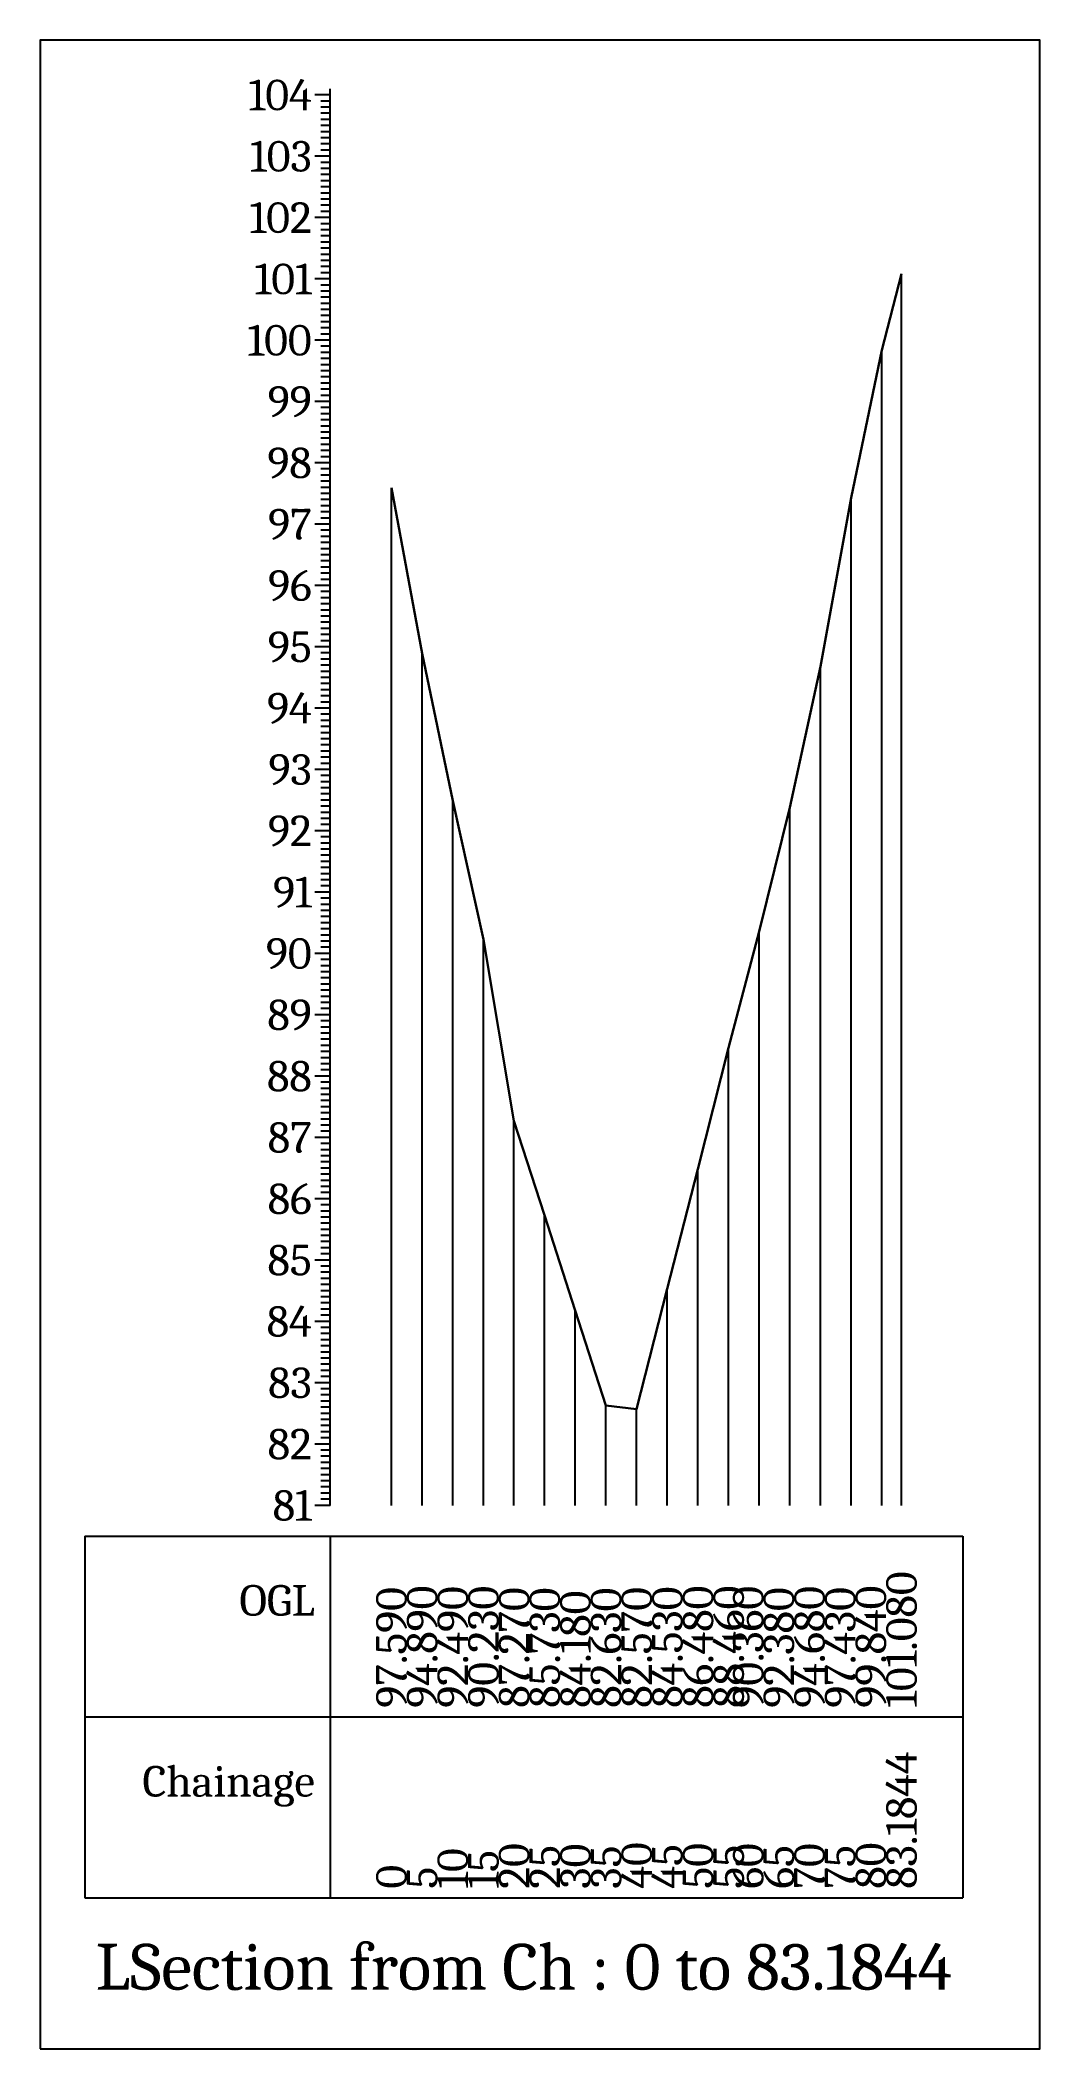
# Model space of a CAD drawing. Header units: inches. Extents: x 12 to 499, y -1 to 336.
# Drawn here: x 336 to 499, y 8.5 to 336.1 of the extents above; entities that cross this region are included whole.
import ezdxf
from ezdxf.enums import TextEntityAlignment as Align

# ---------------------------------------------------------------- set-up
doc = ezdxf.new("R2010")
doc.units = ezdxf.units.IN
for name, color, linetype in [('Data Table', 7, 'Continuous'), ('Minor Scale', 250, 'Continuous'), ('OGL', 1, 'Continuous'), ('STR-STR1', 7, 'Continuous')]:
    doc.layers.add(name, color=color, linetype=linetype)
doc.styles.get("Standard").update_dxf_attribs({"font": 'Cambria.ttf'})

msp = doc.modelspace()

# ---------------------------------------------------------------- texts
at = {"layer": 'Data Table'}
for s, p in [('104', (380.27, 324.65)), ('103', (380.27, 314.65)), ('102', (380.27, 304.65)), ('101', (380.27, 294.65)), ('100', (380.27, 284.65)), ('99', (380.27, 274.65)), ('98', (380.27, 264.65)), ('97', (380.27, 254.65)), ('96', (380.27, 244.65)), ('95', (380.27, 234.65)), ('94', (380.27, 224.65)), ('93', (380.27, 214.65)), ('92', (380.27, 204.65)), ('91', (380.27, 194.65)), ('90', (380.27, 184.65)), ('89', (380.27, 174.65)), ('88', (380.27, 164.65)), ('87', (380.27, 154.65)), ('86', (380.27, 144.65)), ('85', (380.27, 134.65)), ('84', (380.27, 124.65)), ('83', (380.27, 114.65)), ('82', (380.27, 104.65)), ('81', (380.27, 94.65)), ('Chainage', (380.77, 49.65))]:
    msp.add_text(s, height=5, dxfattribs=at).set_placement(p, align=Align.RIGHT)
for s, p in [('83.1844', (476.46, 34.65)), ('10', (403.27, 34.65)), ('15', (408.27, 34.65)), ('20', (413.27, 34.65)), ('25', (418.27, 34.65)), ('30', (423.27, 34.65)), ('35', (428.27, 34.65)), ('40', (433.27, 34.65)), ('45', (438.27, 34.65)), ('50', (443.27, 34.65)), ('55', (448.27, 34.65)), ('60', (451.46, 34.65)), ('65', (456.46, 34.65)), ('70', (461.46, 34.65)), ('75', (466.46, 34.65)), ('80', (471.46, 34.65)), ('0', (393.27, 34.65)), ('5', (398.27, 34.65))]:
    msp.add_text(s, height=5, rotation=90, dxfattribs=at).set_placement(p, align=Align.MIDDLE_LEFT)
msp.add_text('LSection from Ch : 0 to 83.1844', height=7.5, dxfattribs=at).set_placement((414.86, 18.15), align=Align.CENTER)
at = {"layer": 'OGL'}
for s, p in [('101.080', (476.46, 64.15)), ('97.590', (393.27, 64.15)), ('94.890', (398.27, 64.15)), ('92.490', (403.27, 64.15)), ('90.230', (408.27, 64.15)), ('87.270', (413.27, 64.15)), ('85.730', (418.27, 64.15)), ('84.180', (423.27, 64.15)), ('82.630', (428.27, 64.15)), ('82.570', (433.27, 64.15)), ('84.530', (438.27, 64.15)), ('86.480', (443.27, 64.15)), ('88.460', (448.27, 64.15)), ('90.360', (451.46, 64.15)), ('92.380', (456.46, 64.15)), ('94.680', (461.46, 64.15)), ('97.430', (466.46, 64.15)), ('99.840', (471.46, 64.15))]:
    msp.add_text(s, height=5, rotation=90, dxfattribs=at).set_placement(p, align=Align.MIDDLE_LEFT)
msp.add_text('OGL', height=5, dxfattribs=at).set_placement((380.77, 79.15), align=Align.RIGHT)

# ---------------------------------------------------------------- linework, layer by layer
at = {"layer": 'Data Table'}
for p, q in [((383.27, 97.15), (383.27, 328.15)), ((383.27, 327.15), (380.77, 327.15)), ((383.27, 317.15), (380.77, 317.15)), ((383.27, 307.15), (380.77, 307.15)), ((383.27, 297.15), (380.77, 297.15)), ((476.46, 97.15), (476.46, 297.95)), ((383.27, 287.15), (380.77, 287.15)), ((473.27, 97.15), (473.27, 285.55)), ((383.27, 277.15), (380.77, 277.15)), ((383.27, 267.15), (380.77, 267.15)), ((393.27, 97.15), (393.27, 263.05)), ((468.27, 97.15), (468.27, 261.45)), ((383.27, 257.15), (380.77, 257.15)), ((383.27, 247.15), (380.77, 247.15)), ((383.27, 237.15), (380.77, 237.15)), ((398.27, 97.15), (398.27, 236.05)), ((463.27, 97.15), (463.27, 233.95)), ((383.27, 227.15), (380.77, 227.15)), ((383.27, 217.15), (380.77, 217.15)), ((403.27, 97.15), (403.27, 212.05)), ((458.27, 97.15), (458.27, 210.95)), ((383.27, 207.15), (380.77, 207.15)), ((383.27, 197.15), (380.77, 197.15)), ((453.27, 97.15), (453.27, 190.75)), ((383.27, 187.15), (380.77, 187.15)), ((408.27, 97.15), (408.27, 189.45)), ((383.27, 177.15), (380.77, 177.15)), ((448.27, 97.15), (448.27, 171.75)), ((383.27, 167.15), (380.77, 167.15)), ((413.27, 97.15), (413.27, 159.85)), ((383.27, 157.15), (380.77, 157.15)), ((443.27, 97.15), (443.27, 151.95)), ((383.27, 147.15), (380.77, 147.15)), ((418.27, 97.15), (418.27, 144.45)), ((383.27, 137.15), (380.77, 137.15)), ((438.27, 97.15), (438.27, 132.45)), ((423.27, 97.15), (423.27, 128.95)), ((383.27, 127.15), (380.77, 127.15)), ((383.27, 117.15), (380.77, 117.15)), ((428.27, 97.15), (428.27, 113.45)), ((433.27, 97.15), (433.27, 112.85)), ((383.27, 107.15), (380.77, 107.15)), ((383.27, 97.15), (380.77, 97.15)), ((343.27, 92.15), (486.46, 92.15)), ((343.27, 92.15), (343.27, 33.15)), ((383.27, 92.15), (383.27, 33.15)), ((486.46, 92.15), (486.46, 33.15)), ((343.27, 33.15), (486.46, 33.15))]:
    msp.add_line(p, q, dxfattribs=at)
at = {"layer": 'Minor Scale'}
for p, q in [((383.27, 326.15), (381.77, 326.15)), ((383.27, 325.15), (381.77, 325.15)), ((383.27, 324.15), (381.77, 324.15)), ((383.27, 323.15), (381.77, 323.15)), ((383.27, 322.15), (381.77, 322.15)), ((383.27, 321.15), (381.77, 321.15)), ((383.27, 320.15), (381.77, 320.15)), ((383.27, 319.15), (381.77, 319.15)), ((383.27, 318.15), (381.77, 318.15)), ((383.27, 316.15), (381.77, 316.15)), ((383.27, 315.15), (381.77, 315.15)), ((383.27, 314.15), (381.77, 314.15)), ((383.27, 313.15), (381.77, 313.15)), ((383.27, 312.15), (381.77, 312.15)), ((383.27, 311.15), (381.77, 311.15)), ((383.27, 310.15), (381.77, 310.15)), ((383.27, 309.15), (381.77, 309.15)), ((383.27, 308.15), (381.77, 308.15)), ((383.27, 306.15), (381.77, 306.15)), ((383.27, 305.15), (381.77, 305.15)), ((383.27, 304.15), (381.77, 304.15)), ((383.27, 303.15), (381.77, 303.15)), ((383.27, 302.15), (381.77, 302.15)), ((383.27, 301.15), (381.77, 301.15)), ((383.27, 300.15), (381.77, 300.15)), ((383.27, 299.15), (381.77, 299.15)), ((383.27, 298.15), (381.77, 298.15)), ((383.27, 296.15), (381.77, 296.15)), ((383.27, 295.15), (381.77, 295.15)), ((383.27, 294.15), (381.77, 294.15)), ((383.27, 293.15), (381.77, 293.15)), ((383.27, 292.15), (381.77, 292.15)), ((383.27, 291.15), (381.77, 291.15)), ((383.27, 290.15), (381.77, 290.15)), ((383.27, 289.15), (381.77, 289.15)), ((383.27, 288.15), (381.77, 288.15)), ((383.27, 286.15), (381.77, 286.15)), ((383.27, 285.15), (381.77, 285.15)), ((383.27, 284.15), (381.77, 284.15)), ((383.27, 283.15), (381.77, 283.15)), ((383.27, 282.15), (381.77, 282.15)), ((383.27, 281.15), (381.77, 281.15)), ((383.27, 280.15), (381.77, 280.15)), ((383.27, 279.15), (381.77, 279.15)), ((383.27, 278.15), (381.77, 278.15)), ((383.27, 276.15), (381.77, 276.15)), ((383.27, 275.15), (381.77, 275.15)), ((383.27, 274.15), (381.77, 274.15)), ((383.27, 273.15), (381.77, 273.15)), ((383.27, 272.15), (381.77, 272.15)), ((383.27, 271.15), (381.77, 271.15)), ((383.27, 270.15), (381.77, 270.15)), ((383.27, 269.15), (381.77, 269.15)), ((383.27, 268.15), (381.77, 268.15)), ((383.27, 266.15), (381.77, 266.15)), ((383.27, 265.15), (381.77, 265.15)), ((383.27, 264.15), (381.77, 264.15)), ((383.27, 263.15), (381.77, 263.15)), ((383.27, 262.15), (381.77, 262.15)), ((383.27, 261.15), (381.77, 261.15)), ((383.27, 260.15), (381.77, 260.15)), ((383.27, 259.15), (381.77, 259.15)), ((383.27, 258.15), (381.77, 258.15)), ((383.27, 256.15), (381.77, 256.15)), ((383.27, 255.15), (381.77, 255.15)), ((383.27, 254.15), (381.77, 254.15)), ((383.27, 253.15), (381.77, 253.15)), ((383.27, 252.15), (381.77, 252.15)), ((383.27, 251.15), (381.77, 251.15)), ((383.27, 250.15), (381.77, 250.15)), ((383.27, 249.15), (381.77, 249.15)), ((383.27, 248.15), (381.77, 248.15)), ((383.27, 246.15), (381.77, 246.15)), ((383.27, 245.15), (381.77, 245.15)), ((383.27, 244.15), (381.77, 244.15)), ((383.27, 243.15), (381.77, 243.15)), ((383.27, 242.15), (381.77, 242.15)), ((383.27, 241.15), (381.77, 241.15)), ((383.27, 240.15), (381.77, 240.15)), ((383.27, 239.15), (381.77, 239.15)), ((383.27, 238.15), (381.77, 238.15)), ((383.27, 236.15), (381.77, 236.15)), ((383.27, 235.15), (381.77, 235.15)), ((383.27, 234.15), (381.77, 234.15)), ((383.27, 233.15), (381.77, 233.15)), ((383.27, 232.15), (381.77, 232.15)), ((383.27, 231.15), (381.77, 231.15)), ((383.27, 230.15), (381.77, 230.15)), ((383.27, 229.15), (381.77, 229.15)), ((383.27, 228.15), (381.77, 228.15)), ((383.27, 226.15), (381.77, 226.15)), ((383.27, 225.15), (381.77, 225.15)), ((383.27, 224.15), (381.77, 224.15)), ((383.27, 223.15), (381.77, 223.15)), ((383.27, 222.15), (381.77, 222.15)), ((383.27, 221.15), (381.77, 221.15)), ((383.27, 220.15), (381.77, 220.15)), ((383.27, 219.15), (381.77, 219.15)), ((383.27, 218.15), (381.77, 218.15)), ((383.27, 216.15), (381.77, 216.15)), ((383.27, 215.15), (381.77, 215.15)), ((383.27, 214.15), (381.77, 214.15)), ((383.27, 213.15), (381.77, 213.15)), ((383.27, 212.15), (381.77, 212.15)), ((383.27, 211.15), (381.77, 211.15)), ((383.27, 210.15), (381.77, 210.15)), ((383.27, 209.15), (381.77, 209.15)), ((383.27, 208.15), (381.77, 208.15)), ((383.27, 206.15), (381.77, 206.15)), ((383.27, 205.15), (381.77, 205.15)), ((383.27, 204.15), (381.77, 204.15)), ((383.27, 203.15), (381.77, 203.15)), ((383.27, 202.15), (381.77, 202.15)), ((383.27, 201.15), (381.77, 201.15)), ((383.27, 200.15), (381.77, 200.15)), ((383.27, 199.15), (381.77, 199.15)), ((383.27, 198.15), (381.77, 198.15)), ((383.27, 196.15), (381.77, 196.15)), ((383.27, 195.15), (381.77, 195.15)), ((383.27, 194.15), (381.77, 194.15)), ((383.27, 193.15), (381.77, 193.15)), ((383.27, 192.15), (381.77, 192.15)), ((383.27, 191.15), (381.77, 191.15)), ((383.27, 190.15), (381.77, 190.15)), ((383.27, 189.15), (381.77, 189.15)), ((383.27, 188.15), (381.77, 188.15)), ((383.27, 186.15), (381.77, 186.15)), ((383.27, 185.15), (381.77, 185.15)), ((383.27, 184.15), (381.77, 184.15)), ((383.27, 183.15), (381.77, 183.15)), ((383.27, 182.15), (381.77, 182.15)), ((383.27, 181.15), (381.77, 181.15)), ((383.27, 180.15), (381.77, 180.15)), ((383.27, 179.15), (381.77, 179.15)), ((383.27, 178.15), (381.77, 178.15)), ((383.27, 176.15), (381.77, 176.15)), ((383.27, 175.15), (381.77, 175.15)), ((383.27, 174.15), (381.77, 174.15)), ((383.27, 173.15), (381.77, 173.15)), ((383.27, 172.15), (381.77, 172.15)), ((383.27, 171.15), (381.77, 171.15)), ((383.27, 170.15), (381.77, 170.15)), ((383.27, 169.15), (381.77, 169.15)), ((383.27, 168.15), (381.77, 168.15)), ((383.27, 166.15), (381.77, 166.15)), ((383.27, 165.15), (381.77, 165.15)), ((383.27, 164.15), (381.77, 164.15)), ((383.27, 163.15), (381.77, 163.15)), ((383.27, 162.15), (381.77, 162.15)), ((383.27, 161.15), (381.77, 161.15)), ((383.27, 160.15), (381.77, 160.15)), ((383.27, 159.15), (381.77, 159.15)), ((383.27, 158.15), (381.77, 158.15)), ((383.27, 156.15), (381.77, 156.15)), ((383.27, 155.15), (381.77, 155.15)), ((383.27, 154.15), (381.77, 154.15)), ((383.27, 153.15), (381.77, 153.15)), ((383.27, 152.15), (381.77, 152.15)), ((383.27, 151.15), (381.77, 151.15)), ((383.27, 150.15), (381.77, 150.15)), ((383.27, 149.15), (381.77, 149.15)), ((383.27, 148.15), (381.77, 148.15)), ((383.27, 146.15), (381.77, 146.15)), ((383.27, 145.15), (381.77, 145.15)), ((383.27, 144.15), (381.77, 144.15)), ((383.27, 143.15), (381.77, 143.15)), ((383.27, 142.15), (381.77, 142.15)), ((383.27, 141.15), (381.77, 141.15)), ((383.27, 140.15), (381.77, 140.15)), ((383.27, 139.15), (381.77, 139.15)), ((383.27, 138.15), (381.77, 138.15)), ((383.27, 136.15), (381.77, 136.15)), ((383.27, 135.15), (381.77, 135.15)), ((383.27, 134.15), (381.77, 134.15)), ((383.27, 133.15), (381.77, 133.15)), ((383.27, 132.15), (381.77, 132.15)), ((383.27, 131.15), (381.77, 131.15)), ((383.27, 130.15), (381.77, 130.15)), ((383.27, 129.15), (381.77, 129.15)), ((383.27, 128.15), (381.77, 128.15)), ((383.27, 126.15), (381.77, 126.15)), ((383.27, 125.15), (381.77, 125.15)), ((383.27, 124.15), (381.77, 124.15)), ((383.27, 123.15), (381.77, 123.15)), ((383.27, 122.15), (381.77, 122.15)), ((383.27, 121.15), (381.77, 121.15)), ((383.27, 120.15), (381.77, 120.15)), ((383.27, 119.15), (381.77, 119.15)), ((383.27, 118.15), (381.77, 118.15)), ((383.27, 116.15), (381.77, 116.15)), ((383.27, 115.15), (381.77, 115.15)), ((383.27, 114.15), (381.77, 114.15)), ((383.27, 113.15), (381.77, 113.15)), ((383.27, 112.15), (381.77, 112.15)), ((383.27, 111.15), (381.77, 111.15)), ((383.27, 110.15), (381.77, 110.15)), ((383.27, 109.15), (381.77, 109.15)), ((383.27, 108.15), (381.77, 108.15)), ((383.27, 106.15), (381.77, 106.15)), ((383.27, 105.15), (381.77, 105.15)), ((383.27, 104.15), (381.77, 104.15)), ((383.27, 103.15), (381.77, 103.15)), ((383.27, 102.15), (381.77, 102.15)), ((383.27, 101.15), (381.77, 101.15)), ((383.27, 100.15), (381.77, 100.15)), ((383.27, 99.15), (381.77, 99.15)), ((383.27, 98.15), (381.77, 98.15))]:
    msp.add_line(p, q, dxfattribs=at)
at = {"layer": 'OGL'}
msp.add_line((343.27, 62.65), (486.46, 62.65), dxfattribs=at)
at = {"layer": 'OGL', "lineweight": 30, "flags": 128}
msp.add_lwpolyline([(393.27, 263.05), (398.27, 236.05), (403.27, 212.05), (408.27, 189.45), (413.27, 159.85), (418.27, 144.45), (423.27, 128.95), (428.27, 113.45), (433.27, 112.85), (438.27, 132.45), (443.27, 151.95), (448.27, 171.75), (453.27, 190.75), (458.27, 210.95), (463.27, 233.95), (468.27, 261.45), (473.27, 285.55), (476.46, 297.95)], dxfattribs=at)
at = {"layer": 'STR-STR1'}
msp.add_lwpolyline([(335.99, 8.53), (499.03, 8.53), (499.03, 336.07), (335.99, 336.07)], close=True, dxfattribs=at)

msp.set_redraw_order([(e.dxf.handle, doc.entitydb.next_handle()) for e in msp.query("TEXT MTEXT ATTDEF DIMENSION ARC_DIMENSION")])  # texts and dimensions are drawn at this point

doc.saveas('drawing.dxf')
